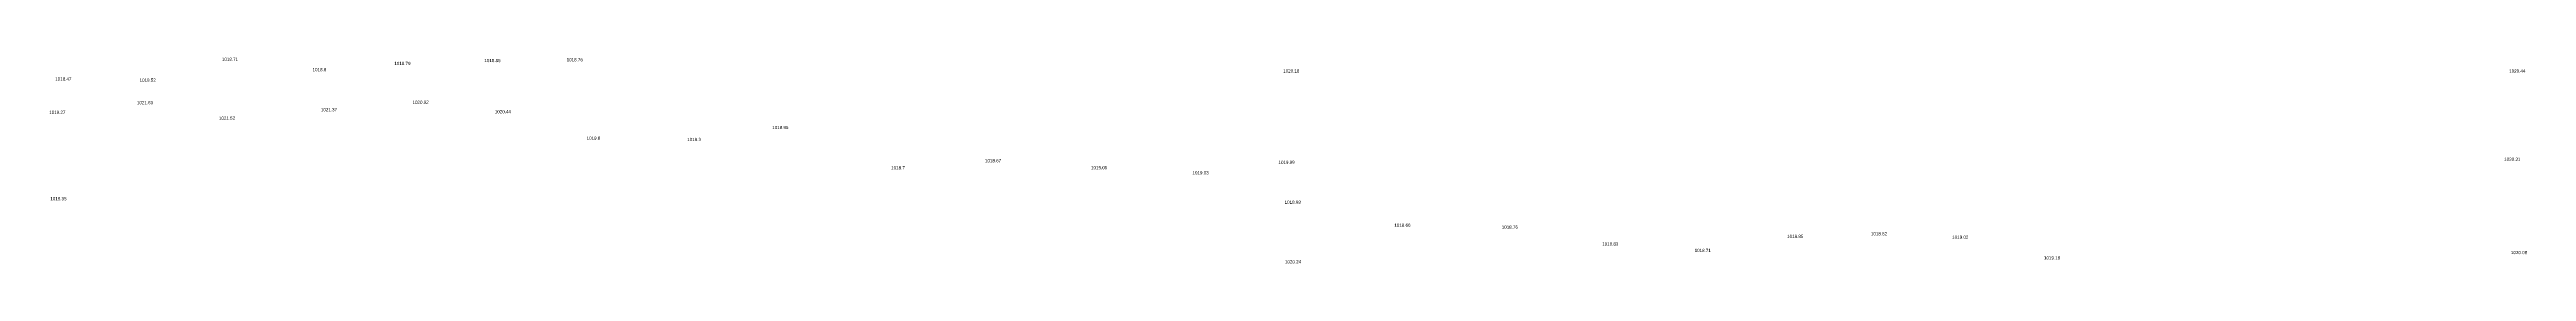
# Model space of a CAD drawing. Header units: inches. Extents: x 628884 to 629912, y 4519174 to 4520145.
# Drawn here: x 629317.5 to 629470.1, y 4519494.4 to 4519507.1 of the extents above; entities that cross this region are included whole.
import ezdxf

# ---------------------------------------------------------------- set-up
doc = ezdxf.new("R2010")
doc.units = ezdxf.units.IN
doc.header["$MEASUREMENT"] = 0

msp = doc.modelspace()

# ---------------------------------------------------------------- texts
for s, p in [('1018.47', (629317.81, 4519505.7, 1018.47)), ('1018.71', (629328.08, 4519506.92, 1018.71)), ('1018.8', (629333.67, 4519506.28, 1018.8)), ('1018.79', (629338.71, 4519506.66, 1018.79)), ('1018.85', (629344.26, 4519506.84, 1018.85)), ('1018.76', (629349.33, 4519506.89, 1018.76)), ('1020.18', (629393.49, 4519506.2, 1020.18)), ('1020.44', (629469.05, 4519506.19, 1020.44)), ('1021.63', (629322.84, 4519504.24, 1021.63)), ('1018.52', (629323.01, 4519505.63, 1018.52)), ('1020.92', (629339.83, 4519504.26, 1020.92)), ('1019.27', (629317.44, 4519503.64, 1019.27)), ('1021.52', (629327.9, 4519503.28, 1021.52)), ('1021.37', (629334.18, 4519503.8, 1021.37)), ('1020.44', (629344.9, 4519503.68, 1020.44)), ('1018.95', (629362, 4519502.7, 1018.95)), ('1019.8', (629350.56, 4519502.04, 1019.8)), ('1019.3', (629356.76, 4519501.96, 1019.3)), ('1018.7', (629369.33, 4519500.21, 1018.7)), ('1018.67', (629375.11, 4519500.65, 1018.67)), ('1019.05', (629381.65, 4519500.22, 1019.05)), ('1019.03', (629387.9, 4519499.9, 1019.03)), ('1019.99', (629393.2, 4519500.55, 1019.99)), ('1020.31', (629468.74, 4519500.74, 1020.31)), ('1019.35', (629317.51, 4519498.3, 1019.35)), ('1018.98', (629393.58, 4519498.08, 1018.98)), ('1018.66', (629400.34, 4519496.66, 1018.66)), ('1018.76', (629406.96, 4519496.54, 1018.76)), ('1018.83', (629413.15, 4519495.5, 1018.83)), ('1018.71', (629418.85, 4519495.1, 1018.71)), ('1018.85', (629424.55, 4519495.97, 1018.85)), ('1018.82', (629429.71, 4519496.13, 1018.82)), ('1019.02', (629434.72, 4519495.92, 1019.02)), ('1020.24', (629393.6, 4519494.4, 1020.24)), ('1019.18', (629440.38, 4519494.64, 1019.18)), ('1020.08', (629469.16, 4519494.97, 1020.08))]:
    msp.add_text(s, height=0.2).set_placement(p)

doc.saveas('drawing.dxf')
